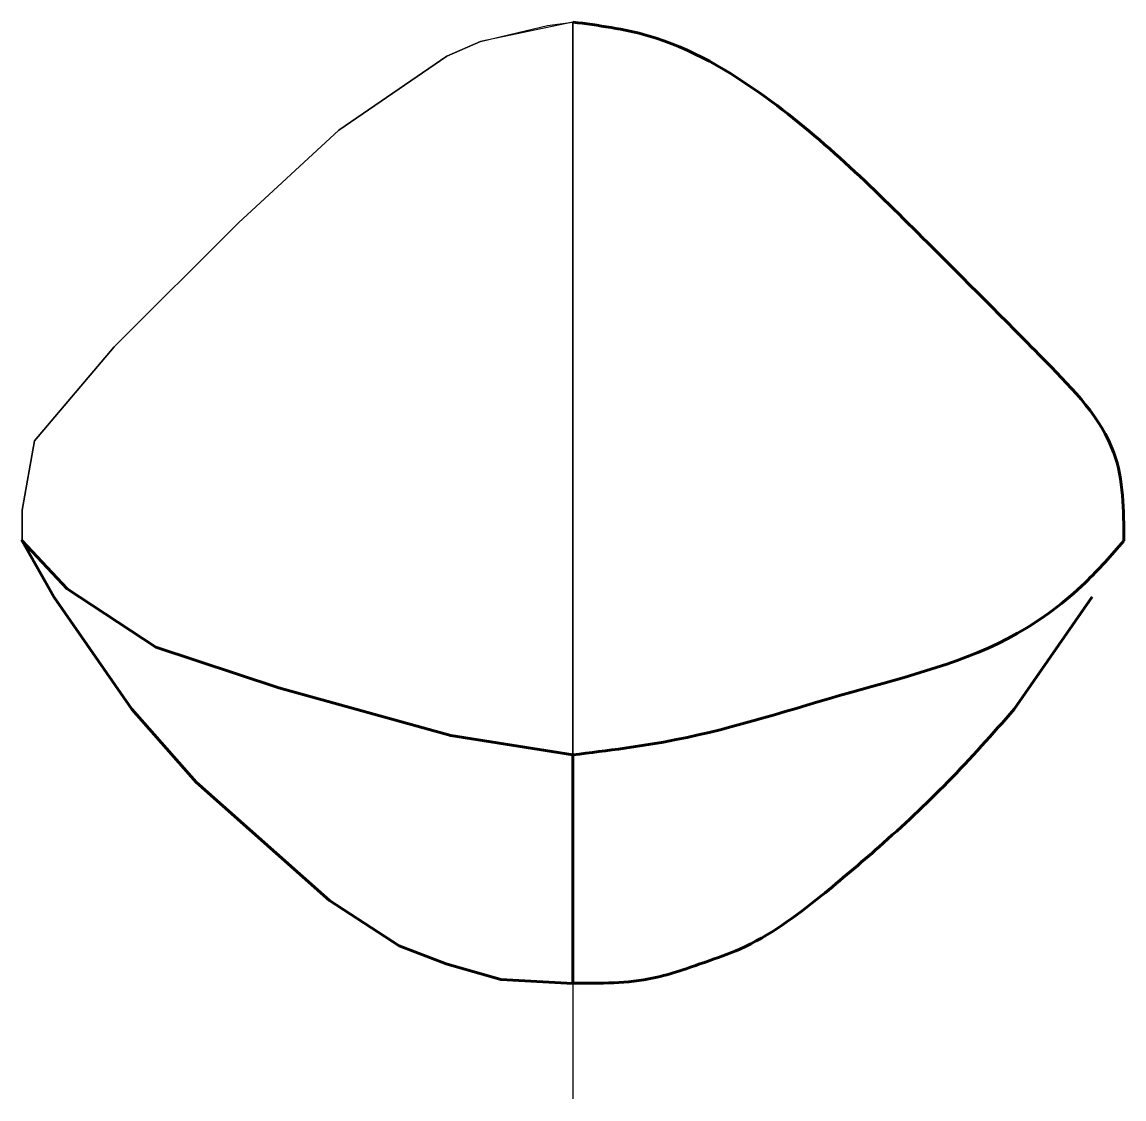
# Model space of a CAD drawing. Header units: millimetres. Extents: x 39448 to 107938, y 20141 to 52370.
# Drawn here: x 57135 to 58052, y 30310 to 31207 of the extents above; entities that cross this region are included whole.
import ezdxf

# ---------------------------------------------------------------- set-up
doc = ezdxf.new("R2010")
doc.units = ezdxf.units.MM
doc.layers.add('_basic (Основной)', color=4, linetype='Continuous', lineweight=60)
doc.layers.add('_contour (Тонкий)', color=7, linetype='Continuous', lineweight=30)

msp = doc.modelspace()

# ---------------------------------------------------------------- linework, layer by layer
at = {"layer": '_basic (Основной)', "transparency": 33554687}
for p, q in [((57134.514, 30775.041), (57161.007, 30728.325)), ((57161.007, 30728.325), (57225.869, 30634.708)), ((58025.918, 30728.325), (57961.056, 30634.708))]:
    msp.add_line(p, q, dxfattribs=at)
msp.add_lwpolyline([(57593.462, 30596.673), (57491.646, 30612.722), (57348.462, 30652.556), (57245.943, 30686.474), (57172.22, 30735.028), (57134.514, 30775.041), (57161.007, 30728.325), (57225.869, 30634.708), (57279.516, 30574.09), (57390.662, 30475.273), (57448.633, 30437.658), (57487.689, 30422.717), (57533.44, 30409.538), (57593.462, 30406.22), (57593.462, 30596.673)], dxfattribs=at)
for points in [[(57593.462, 31207.031), (57656.118, 31195.595), (57754.248, 31144.205), (57888.622, 31023.483), (57987.802, 30923.85), (58043.952, 30848.339), (58052.411, 30775.041)], [(58052.411, 30775.041), (58020.104, 30740.107), (57963.82, 30698.012), (57824.576, 30648.655), (57679.468, 30609.386), (57593.462, 30596.673)], [(57961.056, 30634.708), (57905.678, 30574.179), (57848.465, 30520.153), (57800.303, 30479.429), (57732.557, 30435.003), (57703.74, 30424.153), (57660.714, 30410.897), (57593.462, 30406.444)]]:
    msp.add_spline(points, degree=3, dxfattribs=at)
at = {"layer": '_contour (Тонкий)', "transparency": 33554687}
for p, q in [((57516.325, 31190.882), (57572.282, 31204.229)), ((57572.282, 31204.229), (57593.462, 31207.031)), ((57593.462, 31207.031), (57593.462, 30310.121)), ((57488.277, 31178.725), (57516.325, 31190.882)), ((57398.42, 31117.081), (57488.277, 31178.725)), ((57314.714, 31039.835), (57398.42, 31117.081)), ((57211.162, 30936.491), (57314.714, 31039.835)), ((57144.938, 30858.309), (57211.162, 30936.491)), ((57134.695, 30800.456), (57144.938, 30858.309)), ((57134.514, 30775.041), (57134.695, 30800.456)), ((57134.514, 30775.041), (57172.22, 30735.028)), ((57134.514, 30775.041), (57147.76, 30751.683)), ((57147.76, 30751.683), (57161.007, 30728.325)), ((57172.22, 30735.028), (57172.22, 30735.028)), ((57172.22, 30735.028), (57245.943, 30686.474)), ((57161.007, 30728.325), (57191.29, 30684.617)), ((57245.943, 30686.474), (57348.462, 30652.556)), ((57191.29, 30684.617), (57225.869, 30634.708)), ((57348.462, 30652.556), (57491.646, 30612.722)), ((57225.869, 30634.708), (57279.516, 30574.09)), ((57491.646, 30612.722), (57593.462, 30596.673)), ((57279.516, 30574.09), (57390.662, 30475.273)), ((57390.662, 30475.273), (57448.633, 30437.658)), ((57448.633, 30437.658), (57487.689, 30422.717)), ((57487.689, 30422.717), (57533.44, 30409.538)), ((57533.44, 30409.538), (57593.462, 30406.22))]:
    msp.add_line(p, q, dxfattribs=at)
msp.add_lwpolyline([(57593.462, 31207.031), (57516.325, 31190.882), (57488.277, 31178.725), (57398.42, 31117.081), (57314.714, 31039.835), (57211.162, 30936.491), (57144.938, 30858.309), (57134.695, 30800.456), (57134.514, 30775.041), (57172.22, 30735.028), (57245.943, 30686.474), (57348.462, 30652.556), (57491.646, 30612.722), (57593.462, 30596.673), (57593.462, 31207.031)], dxfattribs=at)

doc.saveas('drawing.dxf')
